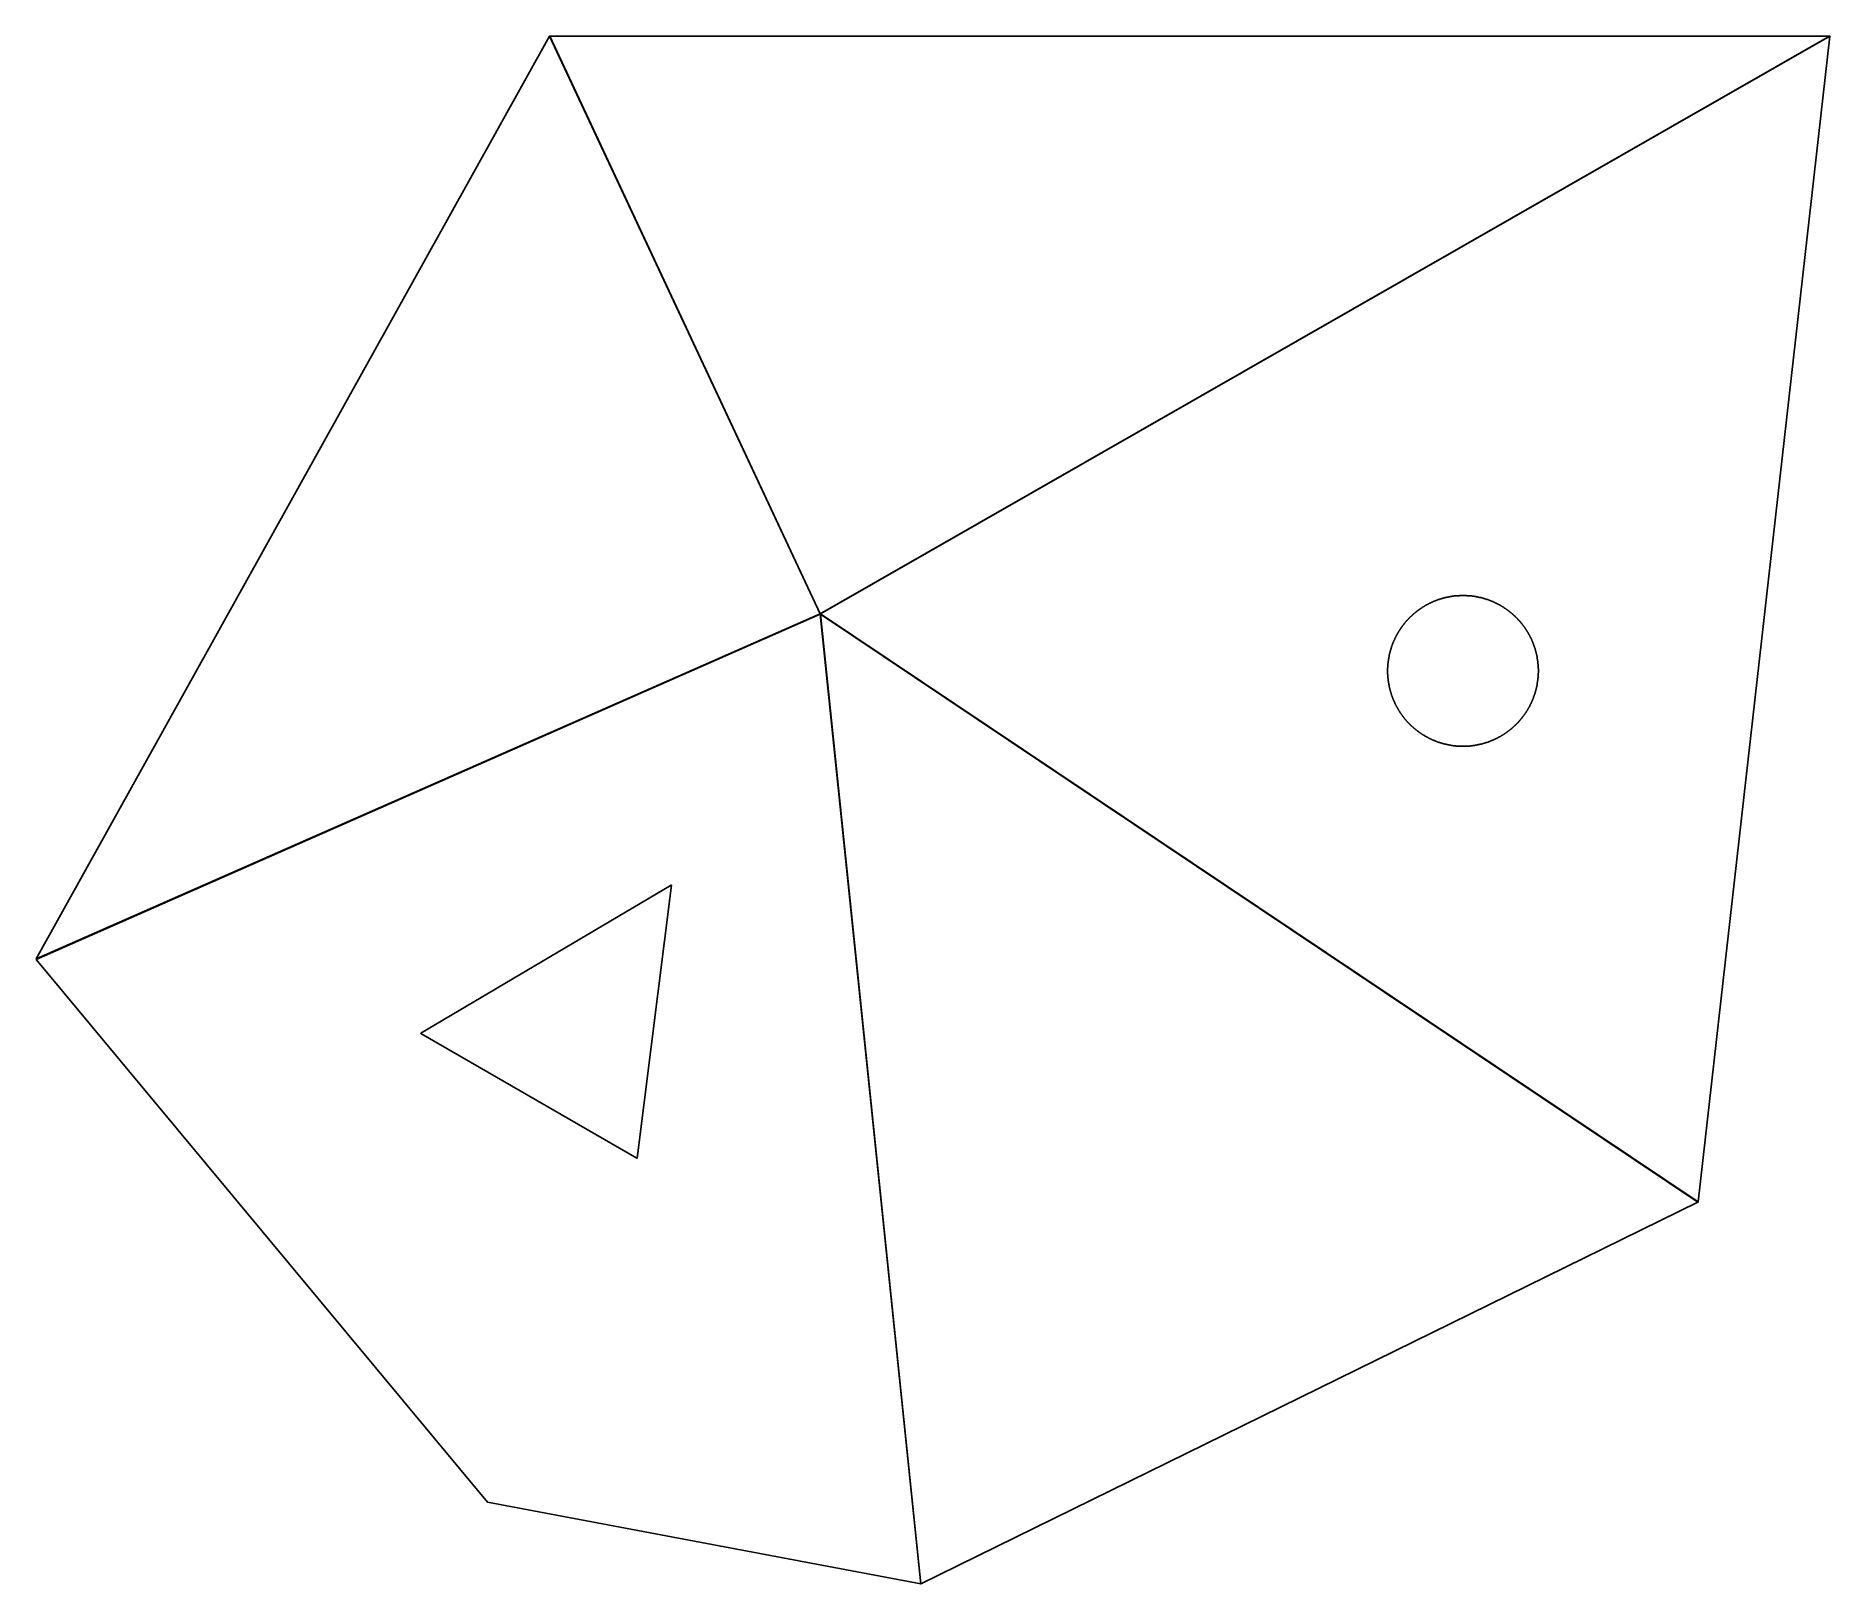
# Model space of a CAD drawing. Header units: metres. Extents: x -51 to 66, y -63 to 38.
import ezdxf

# ---------------------------------------------------------------- set-up
doc = ezdxf.new("R2010")
doc.units = ezdxf.units.M
doc.layers.add('body', color=10, linetype='Continuous')
doc.layers.add('joints', color=170, linetype='Continuous')

msp = doc.modelspace()

# ---------------------------------------------------------------- linework, layer by layer
at = {"layer": 'body'}
for points in [[(-51.27, -22.56), (-17.7, 37.77), (-0.01, 0.01), (-51.27, -22.56)], [(0, 0.01), (-17.69, 37.78), (66.01, 37.78), (0, 0.01)], [(66.04, 37.77), (57.42, -38.45), (0.02, 0), (66.04, 37.77)], [(42.04, 1.2), (42.04, 1.2), (42.02, 1.2), (42.02, 1.2), (42, 1.2), (42, 1.2), (41.98, 1.2), (41.98, 1.2), (41.96, 1.2), (41.96, 1.2), (41.94, 1.2), (41.94, 1.2), (41.92, 1.2), (41.92, 1.2), (41.9, 1.2), (41.9, 1.2), (41.88, 1.2), (41.88, 1.2), (41.86, 1.2), (41.86, 1.2), (41.84, 1.2), (41.84, 1.2), (41.82, 1.2), (41.82, 1.2), (41.8, 1.19), (41.8, 1.19), (41.78, 1.19), (41.78, 1.19), (41.76, 1.19), (41.76, 1.19), (41.74, 1.19), (41.74, 1.19), (41.72, 1.19), (41.72, 1.19), (41.7, 1.19), (41.7, 1.19), (41.68, 1.19), (41.68, 1.19), (41.66, 1.19), (41.66, 1.19), (41.64, 1.18), (41.64, 1.18), (41.62, 1.18), (41.62, 1.18), (41.6, 1.18), (41.6, 1.18), (41.58, 1.18), (41.58, 1.18), (41.56, 1.18), (41.56, 1.18), (41.54, 1.17), (41.54, 1.17), (41.52, 1.17), (41.52, 1.17), (41.5, 1.17), (41.5, 1.17), (41.48, 1.17), (41.48, 1.17), (41.46, 1.17), (41.46, 1.17), (41.44, 1.16), (41.44, 1.16), (41.42, 1.16), (41.42, 1.16), (41.41, 1.16), (41.41, 1.16), (41.39, 1.16), (41.39, 1.16), (41.37, 1.15), (41.37, 1.15), (41.35, 1.15), (41.35, 1.15), (41.33, 1.15), (41.33, 1.15), (41.31, 1.15), (41.31, 1.15), (41.29, 1.14), (41.29, 1.14), (41.27, 1.14), (41.27, 1.14), (41.25, 1.14), (41.25, 1.14), (41.23, 1.13), (41.23, 1.13), (41.21, 1.13), (41.21, 1.13), (41.19, 1.13), (41.19, 1.13), (41.17, 1.12), (41.17, 1.12), (41.15, 1.12), (41.15, 1.12), (41.13, 1.12), (41.13, 1.12), (41.11, 1.11), (41.11, 1.11), (41.09, 1.11), (41.09, 1.11), (41.07, 1.1), (41.07, 1.1), (41.05, 1.1), (41.05, 1.1), (41.03, 1.1), (41.03, 1.1), (41.01, 1.09), (41.01, 1.09), (40.99, 1.09), (40.99, 1.09), (40.97, 1.08), (40.97, 1.08), (40.96, 1.08), (40.96, 1.08), (40.94, 1.07), (40.94, 1.07), (40.92, 1.07), (40.92, 1.07), (40.9, 1.07), (40.9, 1.07), (40.88, 1.06), (40.88, 1.06), (40.86, 1.06), (40.86, 1.06), (40.84, 1.05), (40.84, 1.05), (40.82, 1.05), (40.82, 1.05), (40.8, 1.04), (40.8, 1.04), (40.78, 1.04), (40.78, 1.04), (40.76, 1.03), (40.76, 1.03), (40.74, 1.03), (40.74, 1.03), (40.72, 1.02), (40.72, 1.02), (40.7, 1.02), (40.7, 1.02), (40.69, 1.01), (40.69, 1.01), (40.67, 1.01), (40.67, 1.01), (40.65, 1), (40.65, 1), (40.63, 0.99), (40.63, 0.99), (40.61, 0.99), (40.61, 0.99), (40.59, 0.98), (40.59, 0.98), (40.57, 0.98), (40.57, 0.98), (40.55, 0.97), (40.55, 0.97), (40.53, 0.96), (40.53, 0.96), (40.51, 0.96), (40.51, 0.96), (40.5, 0.95), (40.5, 0.95), (40.48, 0.95), (40.48, 0.95), (40.46, 0.94), (40.46, 0.94), (40.44, 0.93), (40.44, 0.93), (40.42, 0.93), (40.42, 0.93), (40.4, 0.92), (40.4, 0.92), (40.38, 0.91), (40.38, 0.91), (40.36, 0.91), (40.36, 0.91), (40.35, 0.9), (40.35, 0.9), (40.33, 0.89), (40.33, 0.89), (40.31, 0.89), (40.31, 0.89), (40.29, 0.88), (40.29, 0.88), (40.27, 0.87), (40.27, 0.87), (40.25, 0.86), (40.25, 0.86), (40.23, 0.86), (40.23, 0.86), (40.22, 0.85), (40.22, 0.85), (40.2, 0.84), (40.2, 0.84), (40.18, 0.84), (40.18, 0.84), (40.16, 0.83), (40.16, 0.83), (40.14, 0.82), (40.14, 0.82), (40.12, 0.81), (40.12, 0.81), (40.11, 0.8), (40.11, 0.8), (40.09, 0.8), (40.09, 0.8), (40.07, 0.79), (40.07, 0.79), (40.05, 0.78), (40.05, 0.78), (40.03, 0.77), (40.03, 0.77), (40.01, 0.76), (40.01, 0.76), (40, 0.76), (40, 0.76), (39.98, 0.75), (39.98, 0.75), (39.96, 0.74), (39.96, 0.74), (39.94, 0.73), (39.94, 0.73), (39.92, 0.72), (39.92, 0.72), (39.91, 0.71), (39.91, 0.71), (39.89, 0.71), (39.89, 0.71), (39.87, 0.7), (39.87, 0.7), (39.85, 0.69), (39.85, 0.69), (39.83, 0.68), (39.83, 0.68), (39.82, 0.67), (39.82, 0.67), (39.8, 0.66), (39.8, 0.66), (39.78, 0.65), (39.78, 0.65), (39.76, 0.64), (39.76, 0.64), (39.75, 0.63), (39.75, 0.63), (39.73, 0.63), (39.73, 0.63), (39.71, 0.62), (39.71, 0.62), (39.69, 0.61), (39.69, 0.61), (39.68, 0.6), (39.68, 0.6), (39.66, 0.59), (39.66, 0.59), (39.64, 0.58), (39.64, 0.58), (39.62, 0.57), (39.62, 0.57), (39.61, 0.56), (39.61, 0.56), (39.59, 0.55), (39.59, 0.55), (39.57, 0.54), (39.57, 0.54), (39.55, 0.53), (39.55, 0.53), (39.54, 0.52), (39.54, 0.52), (39.52, 0.51), (39.52, 0.51), (39.5, 0.5), (39.5, 0.5), (39.49, 0.49), (39.49, 0.49), (39.47, 0.48), (39.47, 0.48), (39.45, 0.47), (39.45, 0.47), (39.44, 0.46), (39.44, 0.46), (39.42, 0.45), (39.42, 0.45), (39.4, 0.44), (39.4, 0.44), (39.39, 0.42), (39.39, 0.42), (39.37, 0.41), (39.37, 0.41), (39.35, 0.4), (39.35, 0.4), (39.34, 0.39), (39.34, 0.39), (39.32, 0.38), (39.32, 0.38), (39.3, 0.37), (39.3, 0.37), (39.29, 0.36), (39.29, 0.36), (39.27, 0.35), (39.27, 0.35), (39.25, 0.34), (39.25, 0.34), (39.24, 0.33), (39.24, 0.33), (39.22, 0.31), (39.22, 0.31), (39.2, 0.3), (39.2, 0.3), (39.19, 0.29), (39.19, 0.29), (39.17, 0.28), (39.17, 0.28), (39.16, 0.27), (39.16, 0.27), (39.14, 0.26), (39.14, 0.26), (39.12, 0.25), (39.12, 0.25), (39.11, 0.23), (39.11, 0.23), (39.09, 0.22), (39.09, 0.22), (39.08, 0.21), (39.08, 0.21), (39.06, 0.2), (39.06, 0.2), (39.04, 0.19), (39.04, 0.19), (39.03, 0.17), (39.03, 0.17), (39.01, 0.16), (39.01, 0.16), (39, 0.15), (39, 0.15), (38.98, 0.14), (38.98, 0.14), (38.97, 0.12), (38.97, 0.12), (38.95, 0.11), (38.95, 0.11), (38.93, 0.1), (38.93, 0.1), (38.92, 0.09), (38.92, 0.09), (38.9, 0.07), (38.9, 0.07), (38.89, 0.06), (38.89, 0.06), (38.87, 0.05), (38.87, 0.05), (38.86, 0.04), (38.86, 0.04), (38.84, 0.02), (38.84, 0.02), (38.83, 0.01), (38.83, 0.01), (38.81, 0), (38.81, 0), (38.8, -0.02), (38.8, -0.02), (38.78, -0.03), (38.78, -0.03), (38.77, -0.04), (38.77, -0.04), (38.75, -0.06), (38.75, -0.06), (38.74, -0.07), (38.74, -0.07), (38.72, -0.08), (38.72, -0.08), (38.71, -0.1), (38.71, -0.1), (38.69, -0.11), (38.69, -0.11), (38.68, -0.12), (38.68, -0.12), (38.66, -0.14), (38.66, -0.14), (38.65, -0.15), (38.65, -0.15), (38.64, -0.16), (38.64, -0.16), (38.62, -0.18), (38.62, -0.18), (38.61, -0.19), (38.61, -0.19), (38.59, -0.2), (38.59, -0.2), (38.58, -0.22), (38.58, -0.22), (38.56, -0.23), (38.56, -0.23), (38.55, -0.25), (38.55, -0.25), (38.54, -0.26), (38.54, -0.26), (38.52, -0.27), (38.52, -0.27), (38.51, -0.29), (38.51, -0.29), (38.49, -0.3), (38.49, -0.3), (38.48, -0.32), (38.48, -0.32), (38.47, -0.33), (38.47, -0.33), (38.45, -0.35), (38.45, -0.35), (38.44, -0.36), (38.44, -0.36), (38.43, -0.38), (38.43, -0.38), (38.41, -0.39), (38.41, -0.39), (38.4, -0.4), (38.4, -0.4), (38.39, -0.42), (38.39, -0.42), (38.37, -0.43), (38.37, -0.43), (38.36, -0.45), (38.36, -0.45), (38.35, -0.46), (38.35, -0.46), (38.33, -0.48), (38.33, -0.48), (38.32, -0.49), (38.32, -0.49), (38.31, -0.51), (38.31, -0.51), (38.29, -0.52), (38.29, -0.52), (38.28, -0.54), (38.28, -0.54), (38.27, -0.55), (38.27, -0.55), (38.26, -0.57), (38.26, -0.57), (38.24, -0.58), (38.24, -0.58), (38.23, -0.6), (38.23, -0.6), (38.22, -0.62), (38.22, -0.62), (38.21, -0.63), (38.21, -0.63), (38.19, -0.65), (38.19, -0.65), (38.18, -0.66), (38.18, -0.66), (38.17, -0.68), (38.17, -0.68), (38.16, -0.69), (38.16, -0.69), (38.14, -0.71), (38.14, -0.71), (38.13, -0.72), (38.13, -0.72), (38.12, -0.74), (38.12, -0.74), (38.11, -0.76), (38.11, -0.76), (38.1, -0.77), (38.1, -0.77), (38.08, -0.79), (38.08, -0.79), (38.07, -0.8), (38.07, -0.8), (38.06, -0.82), (38.06, -0.82), (38.05, -0.84), (38.05, -0.84), (38.04, -0.85), (38.04, -0.85), (38.02, -0.87), (38.02, -0.87), (38.01, -0.88), (38.01, -0.88), (38, -0.9), (38, -0.9), (37.99, -0.92), (37.99, -0.92), (37.98, -0.93), (37.98, -0.93), (37.97, -0.95), (37.97, -0.95), (37.96, -0.97), (37.96, -0.97), (37.95, -0.98), (37.95, -0.98), (37.93, -1), (37.93, -1), (37.92, -1.02), (37.92, -1.02), (37.91, -1.03), (37.91, -1.03), (37.9, -1.05), (37.9, -1.05), (37.89, -1.07), (37.89, -1.07), (37.88, -1.08), (37.88, -1.08), (37.87, -1.1), (37.87, -1.1), (37.86, -1.12), (37.86, -1.12), (37.85, -1.13), (37.85, -1.13), (37.84, -1.15), (37.84, -1.15), (37.83, -1.17), (37.83, -1.17), (37.82, -1.18), (37.82, -1.18), (37.81, -1.2), (37.81, -1.2), (37.8, -1.22), (37.8, -1.22), (37.79, -1.24), (37.79, -1.24), (37.78, -1.25), (37.78, -1.25), (37.77, -1.27), (37.77, -1.27), (37.76, -1.29), (37.76, -1.29), (37.75, -1.3), (37.75, -1.3), (37.74, -1.32), (37.74, -1.32), (37.73, -1.34), (37.73, -1.34), (37.72, -1.36), (37.72, -1.36), (37.71, -1.37), (37.71, -1.37), (37.7, -1.39), (37.7, -1.39), (37.69, -1.41), (37.69, -1.41), (37.68, -1.43), (37.68, -1.43), (37.67, -1.44), (37.67, -1.44), (37.66, -1.46), (37.66, -1.46), (37.65, -1.48), (37.65, -1.48), (37.64, -1.5), (37.64, -1.5), (37.64, -1.51), (37.64, -1.51), (37.63, -1.53), (37.63, -1.53), (37.62, -1.55), (37.62, -1.55), (37.61, -1.57), (37.61, -1.57), (37.6, -1.59), (37.6, -1.59), (37.59, -1.6), (37.59, -1.6), (37.58, -1.62), (37.58, -1.62), (37.57, -1.64), (37.57, -1.64), (37.57, -1.66), (37.57, -1.66), (37.56, -1.68), (37.56, -1.68), (37.55, -1.69), (37.55, -1.69), (37.54, -1.71), (37.54, -1.71), (37.53, -1.73), (37.53, -1.73), (37.53, -1.75), (37.53, -1.75), (37.52, -1.77), (37.52, -1.77), (37.51, -1.78), (37.51, -1.78), (37.5, -1.8), (37.5, -1.8), (37.49, -1.82), (37.49, -1.82), (37.49, -1.84), (37.49, -1.84), (37.48, -1.86), (37.48, -1.86), (37.47, -1.88), (37.47, -1.88), (37.46, -1.89), (37.46, -1.89), (37.46, -1.91), (37.46, -1.91), (37.45, -1.93), (37.45, -1.93), (37.44, -1.95), (37.44, -1.95), (37.43, -1.97), (37.43, -1.97), (37.43, -1.99), (37.43, -1.99), (37.42, -2.01), (37.42, -2.01), (37.41, -2.02), (37.41, -2.02), (37.41, -2.04), (37.41, -2.04), (37.4, -2.06), (37.4, -2.06), (37.39, -2.08), (37.39, -2.08), (37.39, -2.1), (37.39, -2.1), (37.38, -2.12), (37.38, -2.12), (37.37, -2.14), (37.37, -2.14), (37.37, -2.16), (37.37, -2.16), (37.36, -2.17), (37.36, -2.17), (37.36, -2.19), (37.36, -2.19), (37.35, -2.21), (37.35, -2.21), (37.34, -2.23), (37.34, -2.23), (37.34, -2.25), (37.34, -2.25), (37.33, -2.27), (37.33, -2.27), (37.33, -2.29), (37.33, -2.29), (37.32, -2.31), (37.32, -2.31), (37.31, -2.33), (37.31, -2.33), (37.31, -2.35), (37.31, -2.35), (37.3, -2.36), (37.3, -2.36), (37.3, -2.38), (37.3, -2.38), (37.29, -2.4), (37.29, -2.4), (37.29, -2.42), (37.29, -2.42), (37.28, -2.44), (37.28, -2.44), (37.28, -2.46), (37.28, -2.46), (37.27, -2.48), (37.27, -2.48), (37.27, -2.5), (37.27, -2.5), (37.26, -2.52), (37.26, -2.52), (37.26, -2.54), (37.26, -2.54), (37.25, -2.56), (37.25, -2.56), (37.25, -2.58), (37.25, -2.58), (37.24, -2.6), (37.24, -2.6), (37.24, -2.61), (37.24, -2.61), (37.23, -2.63), (37.23, -2.63), (37.23, -2.65), (37.23, -2.65), (37.22, -2.67), (37.22, -2.67), (37.22, -2.69), (37.22, -2.69), (37.22, -2.71), (37.22, -2.71), (37.21, -2.73), (37.21, -2.73), (37.21, -2.75), (37.21, -2.75), (37.2, -2.77), (37.2, -2.77), (37.2, -2.79), (37.2, -2.79), (37.2, -2.81), (37.2, -2.81), (37.19, -2.83), (37.19, -2.83), (37.19, -2.85), (37.19, -2.85), (37.19, -2.87), (37.19, -2.87), (37.18, -2.89), (37.18, -2.89), (37.18, -2.91), (37.18, -2.91), (37.18, -2.93), (37.18, -2.93), (37.17, -2.95), (37.17, -2.95), (37.17, -2.97), (37.17, -2.97), (37.17, -2.99), (37.17, -2.99), (37.16, -3.01), (37.16, -3.01), (37.16, -3.02), (37.16, -3.02), (37.16, -3.04), (37.16, -3.04), (37.15, -3.06), (37.15, -3.06), (37.15, -3.08), (37.15, -3.08), (37.15, -3.1), (37.15, -3.1), (37.15, -3.12), (37.15, -3.12), (37.14, -3.14), (37.14, -3.14), (37.14, -3.16), (37.14, -3.16), (37.14, -3.18), (37.14, -3.18), (37.14, -3.2), (37.14, -3.2), (37.14, -3.22), (37.14, -3.22), (37.13, -3.24), (37.13, -3.24), (37.13, -3.26), (37.13, -3.26), (37.13, -3.28), (37.13, -3.28), (37.13, -3.3), (37.13, -3.3), (37.13, -3.32), (37.13, -3.32), (37.13, -3.34), (37.13, -3.34), (37.12, -3.36), (37.12, -3.36), (37.12, -3.38), (37.12, -3.38), (37.12, -3.4), (37.12, -3.4), (37.12, -3.42), (37.12, -3.42), (37.12, -3.44), (37.12, -3.44), (37.12, -3.46), (37.12, -3.46), (37.12, -3.48), (37.12, -3.48), (37.12, -3.5), (37.12, -3.5), (37.11, -3.52), (37.11, -3.52), (37.11, -3.54), (37.11, -3.54), (37.11, -3.56), (37.11, -3.56), (37.11, -3.58), (37.11, -3.58), (37.11, -3.6), (37.11, -3.6), (37.11, -3.62), (37.11, -3.62), (37.11, -3.64), (37.11, -3.64), (37.11, -3.66), (37.11, -3.66), (37.11, -3.68), (37.11, -3.68), (37.11, -3.7), (37.11, -3.7), (37.11, -3.72), (37.11, -3.72), (37.11, -3.74), (37.11, -3.74), (37.11, -3.76), (37.11, -3.76), (37.11, -3.78), (37.11, -3.78), (37.11, -3.8), (37.11, -3.8), (37.11, -3.82), (37.11, -3.82), (37.11, -3.84), (37.11, -3.84), (37.11, -3.86), (37.11, -3.86), (37.11, -3.88), (37.11, -3.88), (37.11, -3.9), (37.11, -3.9), (37.11, -3.92), (37.11, -3.92), (37.11, -3.94), (37.11, -3.94), (37.12, -3.96), (37.12, -3.96), (37.12, -3.98), (37.12, -3.98), (37.12, -4), (37.12, -4), (37.12, -4.02), (37.12, -4.02), (37.12, -4.04), (37.12, -4.04), (37.12, -4.06), (37.12, -4.06), (37.12, -4.08), (37.12, -4.08), (37.12, -4.1), (37.12, -4.1), (37.13, -4.12), (37.13, -4.12), (37.13, -4.14), (37.13, -4.14), (37.13, -4.15), (37.13, -4.15), (37.13, -4.17), (37.13, -4.17), (37.13, -4.19), (37.13, -4.19), (37.13, -4.21), (37.13, -4.21), (37.14, -4.23), (37.14, -4.23), (37.14, -4.25), (37.14, -4.25), (37.14, -4.27), (37.14, -4.27), (37.14, -4.29), (37.14, -4.29), (37.14, -4.31), (37.14, -4.31), (37.15, -4.33), (37.15, -4.33), (37.15, -4.35), (37.15, -4.35), (37.15, -4.37), (37.15, -4.37), (37.15, -4.39), (37.15, -4.39), (37.16, -4.41), (37.16, -4.41), (37.16, -4.43), (37.16, -4.43), (37.16, -4.45), (37.16, -4.45), (37.17, -4.47), (37.17, -4.47), (37.17, -4.49), (37.17, -4.49), (37.17, -4.51), (37.17, -4.51), (37.18, -4.53), (37.18, -4.53), (37.18, -4.55), (37.18, -4.55), (37.18, -4.57), (37.18, -4.57), (37.19, -4.59), (37.19, -4.59), (37.19, -4.61), (37.19, -4.61), (37.19, -4.63), (37.19, -4.63), (37.2, -4.65), (37.2, -4.65), (37.2, -4.67), (37.2, -4.67), (37.2, -4.69), (37.2, -4.69), (37.21, -4.71), (37.21, -4.71), (37.21, -4.72), (37.21, -4.72), (37.22, -4.74), (37.22, -4.74), (37.22, -4.76), (37.22, -4.76), (37.22, -4.78), (37.22, -4.78), (37.23, -4.8), (37.23, -4.8), (37.23, -4.82), (37.23, -4.82), (37.24, -4.84), (37.24, -4.84), (37.24, -4.86), (37.24, -4.86), (37.25, -4.88), (37.25, -4.88), (37.25, -4.9), (37.25, -4.9), (37.26, -4.92), (37.26, -4.92), (37.26, -4.94), (37.26, -4.94), (37.27, -4.96), (37.27, -4.96), (37.27, -4.98), (37.27, -4.98), (37.28, -5), (37.28, -5), (37.28, -5.01), (37.28, -5.01), (37.29, -5.03), (37.29, -5.03), (37.29, -5.05), (37.29, -5.05), (37.3, -5.07), (37.3, -5.07), (37.3, -5.09), (37.3, -5.09), (37.31, -5.11), (37.31, -5.11), (37.31, -5.13), (37.31, -5.13), (37.32, -5.15), (37.32, -5.15), (37.32, -5.17), (37.32, -5.17), (37.33, -5.19), (37.33, -5.19), (37.34, -5.21), (37.34, -5.21), (37.34, -5.22), (37.34, -5.22), (37.35, -5.24), (37.35, -5.24), (37.35, -5.26), (37.35, -5.26), (37.36, -5.28), (37.36, -5.28), (37.37, -5.3), (37.37, -5.3), (37.37, -5.32), (37.37, -5.32), (37.38, -5.34), (37.38, -5.34), (37.39, -5.36), (37.39, -5.36), (37.39, -5.38), (37.39, -5.38), (37.4, -5.39), (37.4, -5.39), (37.41, -5.41), (37.41, -5.41), (37.41, -5.43), (37.41, -5.43), (37.42, -5.45), (37.42, -5.45), (37.43, -5.47), (37.43, -5.47), (37.43, -5.49), (37.43, -5.49), (37.44, -5.51), (37.44, -5.51), (37.45, -5.52), (37.45, -5.52), (37.46, -5.54), (37.46, -5.54), (37.46, -5.56), (37.46, -5.56), (37.47, -5.58), (37.47, -5.58), (37.48, -5.6), (37.48, -5.6), (37.49, -5.62), (37.49, -5.62), (37.49, -5.63), (37.49, -5.63), (37.5, -5.65), (37.5, -5.65), (37.51, -5.67), (37.51, -5.67), (37.52, -5.69), (37.52, -5.69), (37.52, -5.71), (37.52, -5.71), (37.53, -5.73), (37.53, -5.73), (37.54, -5.74), (37.54, -5.74), (37.55, -5.76), (37.55, -5.76), (37.56, -5.78), (37.56, -5.78), (37.57, -5.8), (37.57, -5.8), (37.57, -5.82), (37.57, -5.82), (37.58, -5.83), (37.58, -5.83), (37.59, -5.85), (37.59, -5.85), (37.6, -5.87), (37.6, -5.87), (37.61, -5.89), (37.61, -5.89), (37.62, -5.91), (37.62, -5.91), (37.63, -5.92), (37.63, -5.92), (37.63, -5.94), (37.63, -5.94), (37.64, -5.96), (37.64, -5.96), (37.65, -5.98), (37.65, -5.98), (37.66, -5.99), (37.66, -5.99), (37.67, -6.01), (37.67, -6.01), (37.68, -6.03), (37.68, -6.03), (37.69, -6.05), (37.69, -6.05), (37.7, -6.07), (37.7, -6.07), (37.71, -6.08), (37.71, -6.08), (37.72, -6.1), (37.72, -6.1), (37.73, -6.12), (37.73, -6.12), (37.74, -6.13), (37.74, -6.13), (37.75, -6.15), (37.75, -6.15), (37.76, -6.17), (37.76, -6.17), (37.77, -6.19), (37.77, -6.19), (37.78, -6.2), (37.78, -6.2), (37.79, -6.22), (37.79, -6.22), (37.8, -6.24), (37.8, -6.24), (37.81, -6.26), (37.81, -6.26), (37.82, -6.27), (37.82, -6.27), (37.83, -6.29), (37.83, -6.29), (37.84, -6.31), (37.84, -6.31), (37.85, -6.32), (37.85, -6.32), (37.86, -6.34), (37.86, -6.34), (37.87, -6.36), (37.87, -6.36), (37.88, -6.37), (37.88, -6.37), (37.89, -6.39), (37.89, -6.39), (37.9, -6.41), (37.9, -6.41), (37.91, -6.42), (37.91, -6.42), (37.92, -6.44), (37.92, -6.44), (37.93, -6.46), (37.93, -6.46), (37.95, -6.47), (37.95, -6.47), (37.96, -6.49), (37.96, -6.49), (37.97, -6.51), (37.97, -6.51), (37.98, -6.52), (37.98, -6.52), (37.99, -6.54), (37.99, -6.54), (38, -6.56), (38, -6.56), (38.01, -6.57), (38.01, -6.57), (38.02, -6.59), (38.02, -6.59), (38.04, -6.6), (38.04, -6.6), (38.05, -6.62), (38.05, -6.62), (38.06, -6.64), (38.06, -6.64), (38.07, -6.65), (38.07, -6.65), (38.08, -6.67), (38.08, -6.67), (38.09, -6.68), (38.09, -6.68), (38.11, -6.7), (38.11, -6.7), (38.12, -6.72), (38.12, -6.72), (38.13, -6.73), (38.13, -6.73), (38.14, -6.75), (38.14, -6.75), (38.15, -6.76), (38.15, -6.76), (38.17, -6.78), (38.17, -6.78), (38.18, -6.79), (38.18, -6.79), (38.19, -6.81), (38.19, -6.81), (38.2, -6.83), (38.2, -6.83), (38.22, -6.84), (38.22, -6.84), (38.23, -6.86), (38.23, -6.86), (38.24, -6.87), (38.24, -6.87), (38.25, -6.89), (38.25, -6.89), (38.27, -6.9), (38.27, -6.9), (38.28, -6.92), (38.28, -6.92), (38.29, -6.93), (38.29, -6.93), (38.31, -6.95), (38.31, -6.95), (38.32, -6.96), (38.32, -6.96), (38.33, -6.98), (38.33, -6.98), (38.35, -6.99), (38.35, -6.99), (38.36, -7.01), (38.36, -7.01), (38.37, -7.02), (38.37, -7.02), (38.39, -7.04), (38.39, -7.04), (38.4, -7.05), (38.4, -7.05), (38.41, -7.07), (38.41, -7.07), (38.43, -7.08), (38.43, -7.08), (38.44, -7.1), (38.44, -7.1), (38.45, -7.11), (38.45, -7.11), (38.47, -7.12), (38.47, -7.12), (38.48, -7.14), (38.48, -7.14), (38.49, -7.15), (38.49, -7.15), (38.51, -7.17), (38.51, -7.17), (38.52, -7.18), (38.52, -7.18), (38.54, -7.2), (38.54, -7.2), (38.55, -7.21), (38.55, -7.21), (38.56, -7.22), (38.56, -7.22), (38.58, -7.24), (38.58, -7.24), (38.59, -7.25), (38.59, -7.25), (38.61, -7.27), (38.61, -7.27), (38.62, -7.28), (38.62, -7.28), (38.63, -7.29), (38.63, -7.29), (38.65, -7.31), (38.65, -7.31), (38.66, -7.32), (38.66, -7.32), (38.68, -7.33), (38.68, -7.33), (38.69, -7.35), (38.69, -7.35), (38.71, -7.36), (38.71, -7.36), (38.72, -7.37), (38.72, -7.37), (38.74, -7.39), (38.74, -7.39), (38.75, -7.4), (38.75, -7.4), (38.77, -7.41), (38.77, -7.41), (38.78, -7.43), (38.78, -7.43), (38.8, -7.44), (38.8, -7.44), (38.81, -7.45), (38.81, -7.45), (38.83, -7.47), (38.83, -7.47), (38.84, -7.48), (38.84, -7.48), (38.86, -7.49), (38.86, -7.49), (38.87, -7.51), (38.87, -7.51), (38.89, -7.52), (38.89, -7.52), (38.9, -7.53), (38.9, -7.53), (38.92, -7.54), (38.92, -7.54), (38.93, -7.56), (38.93, -7.56), (38.95, -7.57), (38.95, -7.57), (38.96, -7.58), (38.96, -7.58), (38.98, -7.59), (38.98, -7.59), (39, -7.61), (39, -7.61), (39.01, -7.62), (39.01, -7.62), (39.03, -7.63), (39.03, -7.63), (39.04, -7.64), (39.04, -7.64), (39.06, -7.65), (39.06, -7.65), (39.07, -7.67), (39.07, -7.67), (39.09, -7.68), (39.09, -7.68), (39.11, -7.69), (39.11, -7.69), (39.12, -7.7), (39.12, -7.7), (39.14, -7.71), (39.14, -7.71), (39.15, -7.73), (39.15, -7.73), (39.17, -7.74), (39.17, -7.74), (39.19, -7.75), (39.19, -7.75), (39.2, -7.76), (39.2, -7.76), (39.22, -7.77), (39.22, -7.77), (39.24, -7.78), (39.24, -7.78), (39.25, -7.79), (39.25, -7.79), (39.27, -7.8), (39.27, -7.8), (39.28, -7.82), (39.28, -7.82), (39.3, -7.83), (39.3, -7.83), (39.32, -7.84), (39.32, -7.84), (39.33, -7.85), (39.33, -7.85), (39.35, -7.86), (39.35, -7.86), (39.37, -7.87), (39.37, -7.87), (39.38, -7.88), (39.38, -7.88), (39.4, -7.89), (39.4, -7.89), (39.42, -7.9), (39.42, -7.9), (39.43, -7.91), (39.43, -7.91), (39.45, -7.92), (39.45, -7.92), (39.47, -7.93), (39.47, -7.93), (39.49, -7.94), (39.49, -7.94), (39.5, -7.95), (39.5, -7.95), (39.52, -7.96), (39.52, -7.96), (39.54, -7.98), (39.54, -7.98), (39.55, -7.99), (39.55, -7.99), (39.57, -8), (39.57, -8), (39.59, -8), (39.59, -8), (39.61, -8.01), (39.61, -8.01), (39.62, -8.02), (39.62, -8.02), (39.64, -8.03), (39.64, -8.03), (39.66, -8.04), (39.66, -8.04), (39.67, -8.05), (39.67, -8.05), (39.69, -8.06), (39.69, -8.06), (39.71, -8.07), (39.71, -8.07), (39.73, -8.08), (39.73, -8.08), (39.74, -8.09), (39.74, -8.09), (39.76, -8.1), (39.76, -8.1), (39.78, -8.11), (39.78, -8.11), (39.8, -8.12), (39.8, -8.12), (39.82, -8.13), (39.82, -8.13), (39.83, -8.14), (39.83, -8.14), (39.85, -8.15), (39.85, -8.15), (39.87, -8.15), (39.87, -8.15), (39.89, -8.16), (39.89, -8.16), (39.9, -8.17), (39.9, -8.17), (39.92, -8.18), (39.92, -8.18), (39.94, -8.19), (39.94, -8.19), (39.96, -8.2), (39.96, -8.2), (39.98, -8.21), (39.98, -8.21), (39.99, -8.21), (39.99, -8.21), (40.01, -8.22), (40.01, -8.22), (40.03, -8.23), (40.03, -8.23), (40.05, -8.24), (40.05, -8.24), (40.07, -8.25), (40.07, -8.25), (40.09, -8.25), (40.09, -8.25), (40.1, -8.26), (40.1, -8.26), (40.12, -8.27), (40.12, -8.27), (40.14, -8.28), (40.14, -8.28), (40.16, -8.28), (40.16, -8.28), (40.18, -8.29), (40.18, -8.29), (40.2, -8.3), (40.2, -8.3), (40.21, -8.31), (40.21, -8.31), (40.23, -8.31), (40.23, -8.31), (40.25, -8.32), (40.25, -8.32), (40.27, -8.33), (40.27, -8.33), (40.29, -8.34), (40.29, -8.34), (40.31, -8.34), (40.31, -8.34), (40.33, -8.35), (40.33, -8.35), (40.34, -8.36), (40.34, -8.36), (40.36, -8.36), (40.36, -8.36), (40.38, -8.37), (40.38, -8.37), (40.4, -8.38), (40.4, -8.38), (40.42, -8.38), (40.42, -8.38), (40.44, -8.39), (40.44, -8.39), (40.46, -8.4), (40.46, -8.4), (40.48, -8.4), (40.48, -8.4), (40.49, -8.41), (40.49, -8.41), (40.51, -8.42), (40.51, -8.42), (40.53, -8.42), (40.53, -8.42), (40.55, -8.43), (40.55, -8.43), (40.57, -8.43), (40.57, -8.43), (40.59, -8.44), (40.59, -8.44), (40.61, -8.45), (40.61, -8.45), (40.63, -8.45), (40.63, -8.45), (40.65, -8.46), (40.65, -8.46), (40.67, -8.46), (40.67, -8.46), (40.68, -8.47), (40.68, -8.47), (40.7, -8.47), (40.7, -8.47), (40.72, -8.48), (40.72, -8.48), (40.74, -8.48), (40.74, -8.48), (40.76, -8.49), (40.76, -8.49), (40.78, -8.49), (40.78, -8.49), (40.8, -8.5), (40.8, -8.5), (40.82, -8.5), (40.82, -8.5), (40.84, -8.51), (40.84, -8.51), (40.86, -8.51), (40.86, -8.51), (40.88, -8.52), (40.88, -8.52), (40.9, -8.52), (40.9, -8.52), (40.92, -8.53), (40.92, -8.53), (40.93, -8.53), (40.93, -8.53), (40.95, -8.54), (40.95, -8.54), (40.97, -8.54), (40.97, -8.54), (40.99, -8.55), (40.99, -8.55), (41.01, -8.55), (41.01, -8.55), (41.03, -8.55), (41.03, -8.55), (41.05, -8.56), (41.05, -8.56), (41.07, -8.56), (41.07, -8.56), (41.09, -8.57), (41.09, -8.57), (41.11, -8.57), (41.11, -8.57), (41.13, -8.57), (41.13, -8.57), (41.15, -8.58), (41.15, -8.58), (41.17, -8.58), (41.17, -8.58), (41.19, -8.58), (41.19, -8.58), (41.21, -8.59), (41.21, -8.59), (41.23, -8.59), (41.23, -8.59), (41.25, -8.59), (41.25, -8.59), (41.27, -8.6), (41.27, -8.6), (41.29, -8.6), (41.29, -8.6), (41.31, -8.6), (41.31, -8.6), (41.33, -8.61), (41.33, -8.61), (41.34, -8.61), (41.34, -8.61), (41.36, -8.61), (41.36, -8.61), (41.38, -8.61), (41.38, -8.61), (41.4, -8.62), (41.4, -8.62), (41.42, -8.62), (41.42, -8.62), (41.44, -8.62), (41.44, -8.62), (41.46, -8.62), (41.46, -8.62), (41.48, -8.63), (41.48, -8.63), (41.5, -8.63), (41.5, -8.63), (41.52, -8.63), (41.52, -8.63), (41.54, -8.63), (41.54, -8.63), (41.56, -8.63), (41.56, -8.63), (41.58, -8.64), (41.58, -8.64), (41.6, -8.64), (41.6, -8.64), (41.62, -8.64), (41.62, -8.64), (41.64, -8.64), (41.64, -8.64), (41.66, -8.64), (41.66, -8.64), (41.68, -8.64), (41.68, -8.64), (41.7, -8.65), (41.7, -8.65), (41.72, -8.65), (41.72, -8.65), (41.74, -8.65), (41.74, -8.65), (41.76, -8.65), (41.76, -8.65), (41.78, -8.65), (41.78, -8.65), (41.8, -8.65), (41.8, -8.65), (41.82, -8.65), (41.82, -8.65), (41.84, -8.65), (41.84, -8.65), (41.86, -8.65), (41.86, -8.65), (41.88, -8.65), (41.88, -8.65), (41.9, -8.66), (41.9, -8.66), (41.92, -8.66), (41.92, -8.66), (41.94, -8.66), (41.94, -8.66), (41.96, -8.66), (41.96, -8.66), (41.98, -8.66), (41.98, -8.66), (42, -8.66), (42, -8.66), (42.02, -8.66), (42.02, -8.66), (42.04, -8.66), (42.04, -8.66), (42.06, -8.66), (42.06, -8.66), (42.08, -8.66), (42.08, -8.66), (42.1, -8.66), (42.1, -8.66), (42.12, -8.66), (42.12, -8.66), (42.14, -8.66), (42.14, -8.66), (42.16, -8.66), (42.16, -8.66), (42.18, -8.66), (42.18, -8.66), (42.2, -8.65), (42.2, -8.65), (42.22, -8.65), (42.22, -8.65), (42.24, -8.65), (42.24, -8.65), (42.26, -8.65), (42.26, -8.65), (42.28, -8.65), (42.28, -8.65), (42.3, -8.65), (42.3, -8.65), (42.32, -8.65), (42.32, -8.65), (42.34, -8.65), (42.34, -8.65), (42.36, -8.65), (42.36, -8.65), (42.38, -8.65), (42.38, -8.65), (42.4, -8.64), (42.4, -8.64), (42.42, -8.64), (42.42, -8.64), (42.44, -8.64), (42.44, -8.64), (42.45, -8.64), (42.45, -8.64), (42.47, -8.64), (42.47, -8.64), (42.49, -8.64), (42.49, -8.64), (42.51, -8.63), (42.51, -8.63), (42.53, -8.63), (42.53, -8.63), (42.55, -8.63), (42.55, -8.63), (42.57, -8.63), (42.57, -8.63), (42.59, -8.63), (42.59, -8.63), (42.61, -8.62), (42.61, -8.62), (42.63, -8.62), (42.63, -8.62), (42.65, -8.62), (42.65, -8.62), (42.67, -8.62), (42.67, -8.62), (42.69, -8.61), (42.69, -8.61), (42.71, -8.61), (42.71, -8.61), (42.73, -8.61), (42.73, -8.61), (42.75, -8.61), (42.75, -8.61), (42.77, -8.6), (42.77, -8.6), (42.79, -8.6), (42.79, -8.6), (42.81, -8.6), (42.81, -8.6), (42.83, -8.59), (42.83, -8.59), (42.85, -8.59), (42.85, -8.59), (42.87, -8.59), (42.87, -8.59), (42.89, -8.58), (42.89, -8.58), (42.91, -8.58), (42.91, -8.58), (42.93, -8.58), (42.93, -8.58), (42.95, -8.57), (42.95, -8.57), (42.97, -8.57), (42.97, -8.57), (42.99, -8.57), (42.99, -8.57), (43.01, -8.56), (43.01, -8.56), (43.03, -8.56), (43.03, -8.56), (43.04, -8.55), (43.04, -8.55), (43.06, -8.55), (43.06, -8.55), (43.08, -8.55), (43.08, -8.55), (43.1, -8.54), (43.1, -8.54), (43.12, -8.54), (43.12, -8.54), (43.14, -8.53), (43.14, -8.53), (43.16, -8.53), (43.16, -8.53), (43.18, -8.52), (43.18, -8.52), (43.2, -8.52), (43.2, -8.52), (43.22, -8.51), (43.22, -8.51), (43.24, -8.51), (43.24, -8.51), (43.26, -8.5), (43.26, -8.5), (43.28, -8.5), (43.28, -8.5), (43.3, -8.49), (43.3, -8.49), (43.32, -8.49), (43.32, -8.49), (43.33, -8.48), (43.33, -8.48), (43.35, -8.48), (43.35, -8.48), (43.37, -8.47), (43.37, -8.47), (43.39, -8.47), (43.39, -8.47), (43.41, -8.46), (43.41, -8.46), (43.43, -8.46), (43.43, -8.46), (43.45, -8.45), (43.45, -8.45), (43.47, -8.45), (43.47, -8.45), (43.49, -8.44), (43.49, -8.44), (43.51, -8.43), (43.51, -8.43), (43.53, -8.43), (43.53, -8.43), (43.54, -8.42), (43.54, -8.42), (43.56, -8.42), (43.56, -8.42), (43.58, -8.41), (43.58, -8.41), (43.6, -8.4), (43.6, -8.4), (43.62, -8.4), (43.62, -8.4), (43.64, -8.39), (43.64, -8.39), (43.66, -8.38), (43.66, -8.38), (43.68, -8.38), (43.68, -8.38), (43.69, -8.37), (43.69, -8.37), (43.71, -8.36), (43.71, -8.36), (43.73, -8.36), (43.73, -8.36), (43.75, -8.35), (43.75, -8.35), (43.77, -8.34), (43.77, -8.34), (43.79, -8.34), (43.79, -8.34), (43.81, -8.33), (43.81, -8.33), (43.83, -8.32), (43.83, -8.32), (43.84, -8.31), (43.84, -8.31), (43.86, -8.31), (43.86, -8.31), (43.88, -8.3), (43.88, -8.3), (43.9, -8.29), (43.9, -8.29), (43.92, -8.29), (43.92, -8.29), (43.94, -8.28), (43.94, -8.28), (43.95, -8.27), (43.95, -8.27), (43.97, -8.26), (43.97, -8.26), (43.99, -8.25), (43.99, -8.25), (44.01, -8.25), (44.01, -8.25), (44.03, -8.24), (44.03, -8.24), (44.05, -8.23), (44.05, -8.23), (44.06, -8.22), (44.06, -8.22), (44.08, -8.21), (44.08, -8.21), (44.1, -8.21), (44.1, -8.21), (44.12, -8.2), (44.12, -8.2), (44.14, -8.19), (44.14, -8.19), (44.15, -8.18), (44.15, -8.18), (44.17, -8.17), (44.17, -8.17), (44.19, -8.16), (44.19, -8.16), (44.21, -8.15), (44.21, -8.15), (44.23, -8.15), (44.23, -8.15), (44.24, -8.14), (44.24, -8.14), (44.26, -8.13), (44.26, -8.13), (44.28, -8.12), (44.28, -8.12), (44.3, -8.11), (44.3, -8.11), (44.31, -8.1), (44.31, -8.1), (44.33, -8.09), (44.33, -8.09), (44.35, -8.08), (44.35, -8.08), (44.37, -8.07), (44.37, -8.07), (44.38, -8.06), (44.38, -8.06), (44.4, -8.05), (44.4, -8.05), (44.42, -8.04), (44.42, -8.04), (44.44, -8.03), (44.44, -8.03), (44.45, -8.03), (44.45, -8.03), (44.47, -8.02), (44.47, -8.02), (44.49, -8.01), (44.49, -8.01), (44.51, -8), (44.51, -8), (44.52, -7.99), (44.52, -7.99), (44.54, -7.98), (44.54, -7.98), (44.56, -7.97), (44.56, -7.97), (44.57, -7.96), (44.57, -7.96), (44.59, -7.94), (44.59, -7.94), (44.61, -7.93), (44.61, -7.93), (44.62, -7.92), (44.62, -7.92), (44.64, -7.91), (44.64, -7.91), (44.66, -7.9), (44.66, -7.9), (44.68, -7.89), (44.68, -7.89), (44.69, -7.88), (44.69, -7.88), (44.71, -7.87), (44.71, -7.87), (44.73, -7.86), (44.73, -7.86), (44.74, -7.85), (44.74, -7.85), (44.76, -7.84), (44.76, -7.84), (44.78, -7.83), (44.78, -7.83), (44.79, -7.82), (44.79, -7.82), (44.81, -7.81), (44.81, -7.81), (44.82, -7.79), (44.82, -7.79), (44.84, -7.78), (44.84, -7.78), (44.86, -7.77), (44.86, -7.77), (44.87, -7.76), (44.87, -7.76), (44.89, -7.75), (44.89, -7.75), (44.91, -7.74), (44.91, -7.74), (44.92, -7.73), (44.92, -7.73), (44.94, -7.71), (44.94, -7.71), (44.95, -7.7), (44.95, -7.7), (44.97, -7.69), (44.97, -7.69), (44.99, -7.68), (44.99, -7.68), (45, -7.67), (45, -7.67), (45.02, -7.65), (45.02, -7.65), (45.03, -7.64), (45.03, -7.64), (45.05, -7.63), (45.05, -7.63), (45.07, -7.62), (45.07, -7.62), (45.08, -7.61), (45.08, -7.61), (45.1, -7.59), (45.1, -7.59), (45.11, -7.58), (45.11, -7.58), (45.13, -7.57), (45.13, -7.57), (45.14, -7.56), (45.14, -7.56), (45.16, -7.54), (45.16, -7.54), (45.17, -7.53), (45.17, -7.53), (45.19, -7.52), (45.19, -7.52), (45.2, -7.51), (45.2, -7.51), (45.22, -7.49), (45.22, -7.49), (45.23, -7.48), (45.23, -7.48), (45.25, -7.47), (45.25, -7.47), (45.27, -7.45), (45.27, -7.45), (45.28, -7.44), (45.28, -7.44), (45.3, -7.43), (45.3, -7.43), (45.31, -7.41), (45.31, -7.41), (45.32, -7.4), (45.32, -7.4), (45.34, -7.39), (45.34, -7.39), (45.35, -7.38), (45.35, -7.38), (45.37, -7.36), (45.37, -7.36), (45.38, -7.35), (45.38, -7.35), (45.4, -7.33), (45.4, -7.33), (45.41, -7.32), (45.41, -7.32), (45.43, -7.31), (45.43, -7.31), (45.44, -7.29), (45.44, -7.29), (45.46, -7.28), (45.46, -7.28), (45.47, -7.27), (45.47, -7.27), (45.48, -7.25), (45.48, -7.25), (45.5, -7.24), (45.5, -7.24), (45.51, -7.22), (45.51, -7.22), (45.53, -7.21), (45.53, -7.21), (45.54, -7.2), (45.54, -7.2), (45.55, -7.18), (45.55, -7.18), (45.57, -7.17), (45.57, -7.17), (45.58, -7.15), (45.58, -7.15), (45.6, -7.14), (45.6, -7.14), (45.61, -7.13), (45.61, -7.13), (45.62, -7.11), (45.62, -7.11), (45.64, -7.1), (45.64, -7.1), (45.65, -7.08), (45.65, -7.08), (45.66, -7.07), (45.66, -7.07), (45.68, -7.05), (45.68, -7.05), (45.69, -7.04), (45.69, -7.04), (45.7, -7.02), (45.7, -7.02), (45.72, -7.01), (45.72, -7.01), (45.73, -6.99), (45.73, -6.99), (45.74, -6.98), (45.74, -6.98), (45.76, -6.96), (45.76, -6.96), (45.77, -6.95), (45.77, -6.95), (45.78, -6.93), (45.78, -6.93), (45.8, -6.92), (45.8, -6.92), (45.81, -6.9), (45.81, -6.9), (45.82, -6.89), (45.82, -6.89), (45.83, -6.87), (45.83, -6.87), (45.85, -6.86), (45.85, -6.86), (45.86, -6.84), (45.86, -6.84), (45.87, -6.83), (45.87, -6.83), (45.88, -6.81), (45.88, -6.81), (45.9, -6.8), (45.9, -6.8), (45.91, -6.78), (45.91, -6.78), (45.92, -6.76), (45.92, -6.76), (45.93, -6.75), (45.93, -6.75), (45.95, -6.73), (45.95, -6.73), (45.96, -6.72), (45.96, -6.72), (45.97, -6.7), (45.97, -6.7), (45.98, -6.69), (45.98, -6.69), (45.99, -6.67), (45.99, -6.67), (46.01, -6.65), (46.01, -6.65), (46.02, -6.64), (46.02, -6.64), (46.03, -6.62), (46.03, -6.62), (46.04, -6.6), (46.04, -6.6), (46.05, -6.59), (46.05, -6.59), (46.06, -6.57), (46.06, -6.57), (46.08, -6.56), (46.08, -6.56), (46.09, -6.54), (46.09, -6.54), (46.1, -6.52), (46.1, -6.52), (46.11, -6.51), (46.11, -6.51), (46.12, -6.49), (46.12, -6.49), (46.13, -6.47), (46.13, -6.47), (46.14, -6.46), (46.14, -6.46), (46.15, -6.44), (46.15, -6.44), (46.16, -6.42), (46.16, -6.42), (46.18, -6.41), (46.18, -6.41), (46.19, -6.39), (46.19, -6.39), (46.2, -6.37), (46.2, -6.37), (46.21, -6.36), (46.21, -6.36), (46.22, -6.34), (46.22, -6.34), (46.23, -6.32), (46.23, -6.32), (46.24, -6.31), (46.24, -6.31), (46.25, -6.29), (46.25, -6.29), (46.26, -6.27), (46.26, -6.27), (46.27, -6.26), (46.27, -6.26), (46.28, -6.24), (46.28, -6.24), (46.29, -6.22), (46.29, -6.22), (46.3, -6.2), (46.3, -6.2), (46.31, -6.19), (46.31, -6.19), (46.32, -6.17), (46.32, -6.17), (46.33, -6.15), (46.33, -6.15), (46.34, -6.14), (46.34, -6.14), (46.35, -6.12), (46.35, -6.12), (46.36, -6.1), (46.36, -6.1), (46.37, -6.08), (46.37, -6.08), (46.38, -6.07), (46.38, -6.07), (46.39, -6.05), (46.39, -6.05), (46.4, -6.03), (46.4, -6.03), (46.41, -6.01), (46.41, -6.01), (46.41, -6), (46.41, -6), (46.42, -5.98), (46.42, -5.98), (46.43, -5.96), (46.43, -5.96), (46.44, -5.94), (46.44, -5.94), (46.45, -5.92), (46.45, -5.92), (46.46, -5.91), (46.46, -5.91), (46.47, -5.89), (46.47, -5.89), (46.48, -5.87), (46.48, -5.87), (46.49, -5.85), (46.49, -5.85), (46.49, -5.84), (46.49, -5.84), (46.5, -5.82), (46.5, -5.82), (46.51, -5.8), (46.51, -5.8), (46.52, -5.78), (46.52, -5.78), (46.53, -5.76), (46.53, -5.76), (46.54, -5.75), (46.54, -5.75), (46.54, -5.73), (46.54, -5.73), (46.55, -5.71), (46.55, -5.71), (46.56, -5.69), (46.56, -5.69), (46.57, -5.67), (46.57, -5.67), (46.58, -5.65), (46.58, -5.65), (46.58, -5.64), (46.58, -5.64), (46.59, -5.62), (46.59, -5.62), (46.6, -5.6), (46.6, -5.6), (46.61, -5.58), (46.61, -5.58), (46.61, -5.56), (46.61, -5.56), (46.62, -5.54), (46.62, -5.54), (46.63, -5.53), (46.63, -5.53), (46.64, -5.51), (46.64, -5.51), (46.64, -5.49), (46.64, -5.49), (46.65, -5.47), (46.65, -5.47), (46.66, -5.45), (46.66, -5.45), (46.66, -5.43), (46.66, -5.43), (46.67, -5.41), (46.67, -5.41), (46.68, -5.39), (46.68, -5.39), (46.68, -5.38), (46.68, -5.38), (46.69, -5.36), (46.69, -5.36), (46.7, -5.34), (46.7, -5.34), (46.7, -5.32), (46.7, -5.32), (46.71, -5.3), (46.71, -5.3), (46.72, -5.28), (46.72, -5.28), (46.72, -5.26), (46.72, -5.26), (46.73, -5.24), (46.73, -5.24), (46.73, -5.23), (46.73, -5.23), (46.74, -5.21), (46.74, -5.21), (46.75, -5.19), (46.75, -5.19), (46.75, -5.17), (46.75, -5.17), (46.76, -5.15), (46.76, -5.15), (46.76, -5.13), (46.76, -5.13), (46.77, -5.11), (46.77, -5.11), (46.77, -5.09), (46.77, -5.09), (46.78, -5.07), (46.78, -5.07), (46.79, -5.05), (46.79, -5.05), (46.79, -5.03), (46.79, -5.03), (46.8, -5.02), (46.8, -5.02), (46.8, -5), (46.8, -5), (46.81, -4.98), (46.81, -4.98), (46.81, -4.96), (46.81, -4.96), (46.82, -4.94), (46.82, -4.94), (46.82, -4.92), (46.82, -4.92), (46.83, -4.9), (46.83, -4.9), (46.83, -4.88), (46.83, -4.88), (46.84, -4.86), (46.84, -4.86), (46.84, -4.84), (46.84, -4.84), (46.84, -4.82), (46.84, -4.82), (46.85, -4.8), (46.85, -4.8), (46.85, -4.78), (46.85, -4.78), (46.86, -4.76), (46.86, -4.76), (46.86, -4.75), (46.86, -4.75), (46.87, -4.73), (46.87, -4.73), (46.87, -4.71), (46.87, -4.71), (46.87, -4.69), (46.87, -4.69), (46.88, -4.67), (46.88, -4.67), (46.88, -4.65), (46.88, -4.65), (46.88, -4.63), (46.88, -4.63), (46.89, -4.61), (46.89, -4.61), (46.89, -4.59), (46.89, -4.59), (46.89, -4.57), (46.89, -4.57), (46.9, -4.55), (46.9, -4.55), (46.9, -4.53), (46.9, -4.53), (46.9, -4.51), (46.9, -4.51), (46.91, -4.49), (46.91, -4.49), (46.91, -4.47), (46.91, -4.47), (46.91, -4.45), (46.91, -4.45), (46.92, -4.43), (46.92, -4.43), (46.92, -4.41), (46.92, -4.41), (46.92, -4.39), (46.92, -4.39), (46.92, -4.37), (46.92, -4.37), (46.93, -4.35), (46.93, -4.35), (46.93, -4.33), (46.93, -4.33), (46.93, -4.31), (46.93, -4.31), (46.93, -4.29), (46.93, -4.29), (46.94, -4.27), (46.94, -4.27), (46.94, -4.25), (46.94, -4.25), (46.94, -4.23), (46.94, -4.23), (46.94, -4.22), (46.94, -4.22), (46.94, -4.2), (46.94, -4.2), (46.95, -4.18), (46.95, -4.18), (46.95, -4.16), (46.95, -4.16), (46.95, -4.14), (46.95, -4.14), (46.95, -4.12), (46.95, -4.12), (46.95, -4.1), (46.95, -4.1), (46.95, -4.08), (46.95, -4.08), (46.96, -4.06), (46.96, -4.06), (46.96, -4.04), (46.96, -4.04), (46.96, -4.02), (46.96, -4.02), (46.96, -4), (46.96, -4), (46.96, -3.98), (46.96, -3.98), (46.96, -3.96), (46.96, -3.96), (46.96, -3.94), (46.96, -3.94), (46.96, -3.92), (46.96, -3.92), (46.96, -3.9), (46.96, -3.9), (46.96, -3.88), (46.96, -3.88), (46.97, -3.86), (46.97, -3.86), (46.97, -3.84), (46.97, -3.84), (46.97, -3.82), (46.97, -3.82), (46.97, -3.8), (46.97, -3.8), (46.97, -3.78), (46.97, -3.78), (46.97, -3.76), (46.97, -3.76), (46.97, -3.74), (46.97, -3.74), (46.97, -3.72), (46.97, -3.72), (46.97, -3.7), (46.97, -3.7), (46.97, -3.68), (46.97, -3.68), (46.97, -3.66), (46.97, -3.66), (46.97, -3.64), (46.97, -3.64), (46.97, -3.62), (46.97, -3.62), (46.97, -3.6), (46.97, -3.6), (46.96, -3.58), (46.96, -3.58), (46.96, -3.56), (46.96, -3.56), (46.96, -3.54), (46.96, -3.54), (46.96, -3.52), (46.96, -3.52), (46.96, -3.5), (46.96, -3.5), (46.96, -3.48), (46.96, -3.48), (46.96, -3.46), (46.96, -3.46), (46.96, -3.44), (46.96, -3.44), (46.96, -3.42), (46.96, -3.42), (46.96, -3.4), (46.96, -3.4), (46.95, -3.38), (46.95, -3.38), (46.95, -3.36), (46.95, -3.36), (46.95, -3.34), (46.95, -3.34), (46.95, -3.32), (46.95, -3.32), (46.95, -3.3), (46.95, -3.3), (46.95, -3.28), (46.95, -3.28), (46.94, -3.26), (46.94, -3.26), (46.94, -3.24), (46.94, -3.24), (46.94, -3.22), (46.94, -3.22), (46.94, -3.2), (46.94, -3.2), (46.94, -3.18), (46.94, -3.18), (46.93, -3.16), (46.93, -3.16), (46.93, -3.14), (46.93, -3.14), (46.93, -3.12), (46.93, -3.12), (46.93, -3.1), (46.93, -3.1), (46.92, -3.08), (46.92, -3.08), (46.92, -3.07), (46.92, -3.07), (46.92, -3.05), (46.92, -3.05), (46.92, -3.03), (46.92, -3.03), (46.91, -3.01), (46.91, -3.01), (46.91, -2.99), (46.91, -2.99), (46.91, -2.97), (46.91, -2.97), (46.9, -2.95), (46.9, -2.95), (46.9, -2.93), (46.9, -2.93), (46.9, -2.91), (46.9, -2.91), (46.89, -2.89), (46.89, -2.89), (46.89, -2.87), (46.89, -2.87), (46.89, -2.85), (46.89, -2.85), (46.88, -2.83), (46.88, -2.83), (46.88, -2.81), (46.88, -2.81), (46.88, -2.79), (46.88, -2.79), (46.87, -2.77), (46.87, -2.77), (46.87, -2.75), (46.87, -2.75), (46.87, -2.73), (46.87, -2.73), (46.86, -2.71), (46.86, -2.71), (46.86, -2.69), (46.86, -2.69), (46.85, -2.67), (46.85, -2.67), (46.85, -2.65), (46.85, -2.65), (46.84, -2.63), (46.84, -2.63), (46.84, -2.62), (46.84, -2.62), (46.84, -2.6), (46.84, -2.6), (46.83, -2.58), (46.83, -2.58), (46.83, -2.56), (46.83, -2.56), (46.82, -2.54), (46.82, -2.54), (46.82, -2.52), (46.82, -2.52), (46.81, -2.5), (46.81, -2.5), (46.81, -2.48), (46.81, -2.48), (46.8, -2.46), (46.8, -2.46), (46.8, -2.44), (46.8, -2.44), (46.79, -2.42), (46.79, -2.42), (46.79, -2.4), (46.79, -2.4), (46.78, -2.38), (46.78, -2.38), (46.77, -2.37), (46.77, -2.37), (46.77, -2.35), (46.77, -2.35), (46.76, -2.33), (46.76, -2.33), (46.76, -2.31), (46.76, -2.31), (46.75, -2.29), (46.75, -2.29), (46.75, -2.27), (46.75, -2.27), (46.74, -2.25), (46.74, -2.25), (46.73, -2.23), (46.73, -2.23), (46.73, -2.21), (46.73, -2.21), (46.72, -2.19), (46.72, -2.19), (46.72, -2.18), (46.72, -2.18), (46.71, -2.16), (46.71, -2.16), (46.7, -2.14), (46.7, -2.14), (46.7, -2.12), (46.7, -2.12), (46.69, -2.1), (46.69, -2.1), (46.68, -2.08), (46.68, -2.08), (46.68, -2.06), (46.68, -2.06), (46.67, -2.04), (46.67, -2.04), (46.66, -2.03), (46.66, -2.03), (46.66, -2.01), (46.66, -2.01), (46.65, -1.99), (46.65, -1.99), (46.64, -1.97), (46.64, -1.97), (46.64, -1.95), (46.64, -1.95), (46.63, -1.93), (46.63, -1.93), (46.62, -1.91), (46.62, -1.91), (46.61, -1.9), (46.61, -1.9), (46.61, -1.88), (46.61, -1.88), (46.6, -1.86), (46.6, -1.86), (46.59, -1.84), (46.59, -1.84), (46.58, -1.82), (46.58, -1.82), (46.58, -1.8), (46.58, -1.8), (46.57, -1.79), (46.57, -1.79), (46.56, -1.77), (46.56, -1.77), (46.55, -1.75), (46.55, -1.75), (46.54, -1.73), (46.54, -1.73), (46.54, -1.71), (46.54, -1.71), (46.53, -1.69), (46.53, -1.69), (46.52, -1.68), (46.52, -1.68), (46.51, -1.66), (46.51, -1.66), (46.5, -1.64), (46.5, -1.64), (46.49, -1.62), (46.49, -1.62), (46.49, -1.6), (46.49, -1.6), (46.48, -1.59), (46.48, -1.59), (46.47, -1.57), (46.47, -1.57), (46.46, -1.55), (46.46, -1.55), (46.45, -1.53), (46.45, -1.53), (46.44, -1.52), (46.44, -1.52), (46.43, -1.5), (46.43, -1.5), (46.42, -1.48), (46.42, -1.48), (46.42, -1.46), (46.42, -1.46), (46.41, -1.44), (46.41, -1.44), (46.4, -1.43), (46.4, -1.43), (46.39, -1.41), (46.39, -1.41), (46.38, -1.39), (46.38, -1.39), (46.37, -1.37), (46.37, -1.37), (46.36, -1.36), (46.36, -1.36), (46.35, -1.34), (46.35, -1.34), (46.34, -1.32), (46.34, -1.32), (46.33, -1.3), (46.33, -1.3), (46.32, -1.29), (46.32, -1.29), (46.31, -1.27), (46.31, -1.27), (46.3, -1.25), (46.3, -1.25), (46.29, -1.24), (46.29, -1.24), (46.28, -1.22), (46.28, -1.22), (46.27, -1.2), (46.27, -1.2), (46.26, -1.18), (46.26, -1.18), (46.25, -1.17), (46.25, -1.17), (46.24, -1.15), (46.24, -1.15), (46.23, -1.13), (46.23, -1.13), (46.22, -1.12), (46.22, -1.12), (46.21, -1.1), (46.21, -1.1), (46.2, -1.08), (46.2, -1.08), (46.19, -1.07), (46.19, -1.07), (46.18, -1.05), (46.18, -1.05), (46.16, -1.03), (46.16, -1.03), (46.15, -1.02), (46.15, -1.02), (46.14, -1), (46.14, -1), (46.13, -0.98), (46.13, -0.98), (46.12, -0.97), (46.12, -0.97), (46.11, -0.95), (46.11, -0.95), (46.1, -0.93), (46.1, -0.93), (46.09, -0.92), (46.09, -0.92), (46.08, -0.9), (46.08, -0.9), (46.06, -0.89), (46.06, -0.89), (46.05, -0.87), (46.05, -0.87), (46.04, -0.85), (46.04, -0.85), (46.03, -0.84), (46.03, -0.84), (46.02, -0.82), (46.02, -0.82), (46.01, -0.8), (46.01, -0.8), (45.99, -0.79), (45.99, -0.79), (45.98, -0.77), (45.98, -0.77), (45.97, -0.76), (45.97, -0.76), (45.96, -0.74), (45.96, -0.74), (45.95, -0.73), (45.95, -0.73), (45.93, -0.71), (45.93, -0.71), (45.92, -0.69), (45.92, -0.69), (45.91, -0.68), (45.91, -0.68), (45.9, -0.66), (45.9, -0.66), (45.88, -0.65), (45.88, -0.65), (45.87, -0.63), (45.87, -0.63), (45.86, -0.62), (45.86, -0.62), (45.85, -0.6), (45.85, -0.6), (45.83, -0.59), (45.83, -0.59), (45.82, -0.57), (45.82, -0.57), (45.81, -0.55), (45.81, -0.55), (45.8, -0.54), (45.8, -0.54), (45.78, -0.52), (45.78, -0.52), (45.77, -0.51), (45.77, -0.51), (45.76, -0.49), (45.76, -0.49), (45.74, -0.48), (45.74, -0.48), (45.73, -0.46), (45.73, -0.46), (45.72, -0.45), (45.72, -0.45), (45.7, -0.43), (45.7, -0.43), (45.69, -0.42), (45.69, -0.42), (45.68, -0.41), (45.68, -0.41), (45.66, -0.39), (45.66, -0.39), (45.65, -0.38), (45.65, -0.38), (45.64, -0.36), (45.64, -0.36), (45.62, -0.35), (45.62, -0.35), (45.61, -0.33), (45.61, -0.33), (45.6, -0.32), (45.6, -0.32), (45.58, -0.3), (45.58, -0.3), (45.57, -0.29), (45.57, -0.29), (45.56, -0.28), (45.56, -0.28), (45.54, -0.26), (45.54, -0.26), (45.53, -0.25), (45.53, -0.25), (45.51, -0.23), (45.51, -0.23), (45.5, -0.22), (45.5, -0.22), (45.48, -0.21), (45.48, -0.21), (45.47, -0.19), (45.47, -0.19), (45.46, -0.18), (45.46, -0.18), (45.44, -0.16), (45.44, -0.16), (45.43, -0.15), (45.43, -0.15), (45.41, -0.14), (45.41, -0.14), (45.4, -0.12), (45.4, -0.12), (45.38, -0.11), (45.38, -0.11), (45.37, -0.1), (45.37, -0.1), (45.35, -0.08), (45.35, -0.08), (45.34, -0.07), (45.34, -0.07), (45.33, -0.06), (45.33, -0.06), (45.31, -0.04), (45.31, -0.04), (45.3, -0.03), (45.3, -0.03), (45.28, -0.02), (45.28, -0.02), (45.27, 0), (45.27, 0), (45.25, 0.01), (45.25, 0.01), (45.24, 0.02), (45.24, 0.02), (45.22, 0.04), (45.22, 0.04), (45.2, 0.05), (45.2, 0.05), (45.19, 0.06), (45.19, 0.06), (45.17, 0.07), (45.17, 0.07), (45.16, 0.09), (45.16, 0.09), (45.14, 0.1), (45.14, 0.1), (45.13, 0.11), (45.13, 0.11), (45.11, 0.12), (45.11, 0.12), (45.1, 0.14), (45.1, 0.14), (45.08, 0.15), (45.08, 0.15), (45.07, 0.16), (45.07, 0.16), (45.05, 0.17), (45.05, 0.17), (45.03, 0.18), (45.03, 0.18), (45.02, 0.2), (45.02, 0.2), (45, 0.21), (45, 0.21), (44.99, 0.22), (44.99, 0.22), (44.97, 0.23), (44.97, 0.23), (44.95, 0.24), (44.95, 0.24), (44.94, 0.26), (44.94, 0.26), (44.92, 0.27), (44.92, 0.27), (44.91, 0.28), (44.91, 0.28), (44.89, 0.29), (44.89, 0.29), (44.87, 0.3), (44.87, 0.3), (44.86, 0.31), (44.86, 0.31), (44.84, 0.33), (44.84, 0.33), (44.83, 0.34), (44.83, 0.34), (44.81, 0.35), (44.81, 0.35), (44.79, 0.36), (44.79, 0.36), (44.78, 0.37), (44.78, 0.37), (44.76, 0.38), (44.76, 0.38), (44.74, 0.39), (44.74, 0.39), (44.73, 0.4), (44.73, 0.4), (44.71, 0.41), (44.71, 0.41), (44.69, 0.42), (44.69, 0.42), (44.68, 0.43), (44.68, 0.43), (44.66, 0.45), (44.66, 0.45), (44.64, 0.46), (44.64, 0.46), (44.63, 0.47), (44.63, 0.47), (44.61, 0.48), (44.61, 0.48), (44.59, 0.49), (44.59, 0.49), (44.57, 0.5), (44.57, 0.5), (44.56, 0.51), (44.56, 0.51), (44.54, 0.52), (44.54, 0.52), (44.52, 0.53), (44.52, 0.53), (44.51, 0.54), (44.51, 0.54), (44.49, 0.55), (44.49, 0.55), (44.47, 0.56), (44.47, 0.56), (44.45, 0.57), (44.45, 0.57), (44.44, 0.58), (44.44, 0.58), (44.42, 0.59), (44.42, 0.59), (44.4, 0.6), (44.4, 0.6), (44.38, 0.61), (44.38, 0.61), (44.37, 0.62), (44.37, 0.62), (44.35, 0.62), (44.35, 0.62), (44.33, 0.63), (44.33, 0.63), (44.31, 0.64), (44.31, 0.64), (44.3, 0.65), (44.3, 0.65), (44.28, 0.66), (44.28, 0.66), (44.26, 0.67), (44.26, 0.67), (44.24, 0.68), (44.24, 0.68), (44.23, 0.69), (44.23, 0.69), (44.21, 0.7), (44.21, 0.7), (44.19, 0.71), (44.19, 0.71), (44.17, 0.71), (44.17, 0.71), (44.15, 0.72), (44.15, 0.72), (44.14, 0.73), (44.14, 0.73), (44.12, 0.74), (44.12, 0.74), (44.1, 0.75), (44.1, 0.75), (44.08, 0.76), (44.08, 0.76), (44.06, 0.76), (44.06, 0.76), (44.05, 0.77), (44.05, 0.77), (44.03, 0.78), (44.03, 0.78), (44.01, 0.79), (44.01, 0.79), (43.99, 0.8), (43.99, 0.8), (43.97, 0.8), (43.97, 0.8), (43.95, 0.81), (43.95, 0.81), (43.94, 0.82), (43.94, 0.82), (43.92, 0.83), (43.92, 0.83), (43.9, 0.84), (43.9, 0.84), (43.88, 0.84), (43.88, 0.84), (43.86, 0.85), (43.86, 0.85), (43.84, 0.86), (43.84, 0.86), (43.83, 0.86), (43.83, 0.86), (43.81, 0.87), (43.81, 0.87), (43.79, 0.88), (43.79, 0.88), (43.77, 0.89), (43.77, 0.89), (43.75, 0.89), (43.75, 0.89), (43.73, 0.9), (43.73, 0.9), (43.71, 0.91), (43.71, 0.91), (43.7, 0.91), (43.7, 0.91), (43.68, 0.92), (43.68, 0.92), (43.66, 0.93), (43.66, 0.93), (43.64, 0.93), (43.64, 0.93), (43.62, 0.94), (43.62, 0.94), (43.6, 0.95), (43.6, 0.95), (43.58, 0.95), (43.58, 0.95), (43.56, 0.96), (43.56, 0.96), (43.54, 0.96), (43.54, 0.96), (43.53, 0.97), (43.53, 0.97), (43.51, 0.98), (43.51, 0.98), (43.49, 0.98), (43.49, 0.98), (43.47, 0.99), (43.47, 0.99), (43.45, 0.99), (43.45, 0.99), (43.43, 1), (43.43, 1), (43.41, 1), (43.41, 1), (43.39, 1.01), (43.39, 1.01), (43.37, 1.02), (43.37, 1.02), (43.35, 1.02), (43.35, 1.02), (43.33, 1.03), (43.33, 1.03), (43.32, 1.03), (43.32, 1.03), (43.3, 1.04), (43.3, 1.04), (43.28, 1.04), (43.28, 1.04), (43.26, 1.05), (43.26, 1.05), (43.24, 1.05), (43.24, 1.05), (43.22, 1.06), (43.22, 1.06), (43.2, 1.06), (43.2, 1.06), (43.18, 1.07), (43.18, 1.07), (43.16, 1.07), (43.16, 1.07), (43.14, 1.07), (43.14, 1.07), (43.12, 1.08), (43.12, 1.08), (43.1, 1.08), (43.1, 1.08), (43.08, 1.09), (43.08, 1.09), (43.06, 1.09), (43.06, 1.09), (43.05, 1.1), (43.05, 1.1), (43.03, 1.1), (43.03, 1.1), (43.01, 1.1), (43.01, 1.1), (42.99, 1.11), (42.99, 1.11), (42.97, 1.11), (42.97, 1.11), (42.95, 1.12), (42.95, 1.12), (42.93, 1.12), (42.93, 1.12), (42.91, 1.12), (42.91, 1.12), (42.89, 1.13), (42.89, 1.13), (42.87, 1.13), (42.87, 1.13), (42.85, 1.13), (42.85, 1.13), (42.83, 1.14), (42.83, 1.14), (42.81, 1.14), (42.81, 1.14), (42.79, 1.14), (42.79, 1.14), (42.77, 1.15), (42.77, 1.15), (42.75, 1.15), (42.75, 1.15), (42.73, 1.15), (42.73, 1.15), (42.71, 1.15), (42.71, 1.15), (42.69, 1.16), (42.69, 1.16), (42.67, 1.16), (42.67, 1.16), (42.65, 1.16), (42.65, 1.16), (42.63, 1.16), (42.63, 1.16), (42.61, 1.17), (42.61, 1.17), (42.59, 1.17), (42.59, 1.17), (42.57, 1.17), (42.57, 1.17), (42.55, 1.17), (42.55, 1.17), (42.53, 1.17), (42.53, 1.17), (42.51, 1.18), (42.51, 1.18), (42.5, 1.18), (42.5, 1.18), (42.48, 1.18), (42.48, 1.18), (42.46, 1.18), (42.46, 1.18), (42.44, 1.18), (42.44, 1.18), (42.42, 1.19), (42.42, 1.19), (42.4, 1.19), (42.4, 1.19), (42.38, 1.19), (42.38, 1.19), (42.36, 1.19), (42.36, 1.19), (42.34, 1.19), (42.34, 1.19), (42.32, 1.19), (42.32, 1.19), (42.3, 1.19), (42.3, 1.19), (42.28, 1.19), (42.28, 1.19), (42.26, 1.2), (42.26, 1.2), (42.24, 1.2), (42.24, 1.2), (42.22, 1.2), (42.22, 1.2), (42.2, 1.2), (42.2, 1.2), (42.18, 1.2), (42.18, 1.2), (42.16, 1.2), (42.16, 1.2), (42.14, 1.2), (42.14, 1.2), (42.12, 1.2), (42.12, 1.2), (42.1, 1.2), (42.1, 1.2), (42.08, 1.2), (42.08, 1.2), (42.06, 1.2), (42.06, 1.2), (42.04, 1.2)], [(-51.28, -22.59), (-0.01, -0.01), (6.57, -63.43), (-21.77, -58.07), (-51.28, -22.59)], [(0.01, -0.02), (57.4, -38.47), (6.59, -63.42), (0.01, -0.02)], [(-26.12, -27.41), (-26.12, -27.43), (-12, -35.59), (-11.98, -35.58), (-9.72, -17.74), (-9.74, -17.73), (-26.12, -27.41)]]:
    msp.add_lwpolyline(points, dxfattribs=at)
at = {"layer": 'joints'}
for points in [[(-17.7, 37.79), (0, 0)], [(0, 0), (66.05, 37.79)], [(-51.3, -22.58), (0, 0)], [(57.42, -38.47), (0, 0)], [(0, 0), (6.58, -63.44)]]:
    msp.add_lwpolyline(points, dxfattribs=at)

doc.saveas('drawing.dxf')
